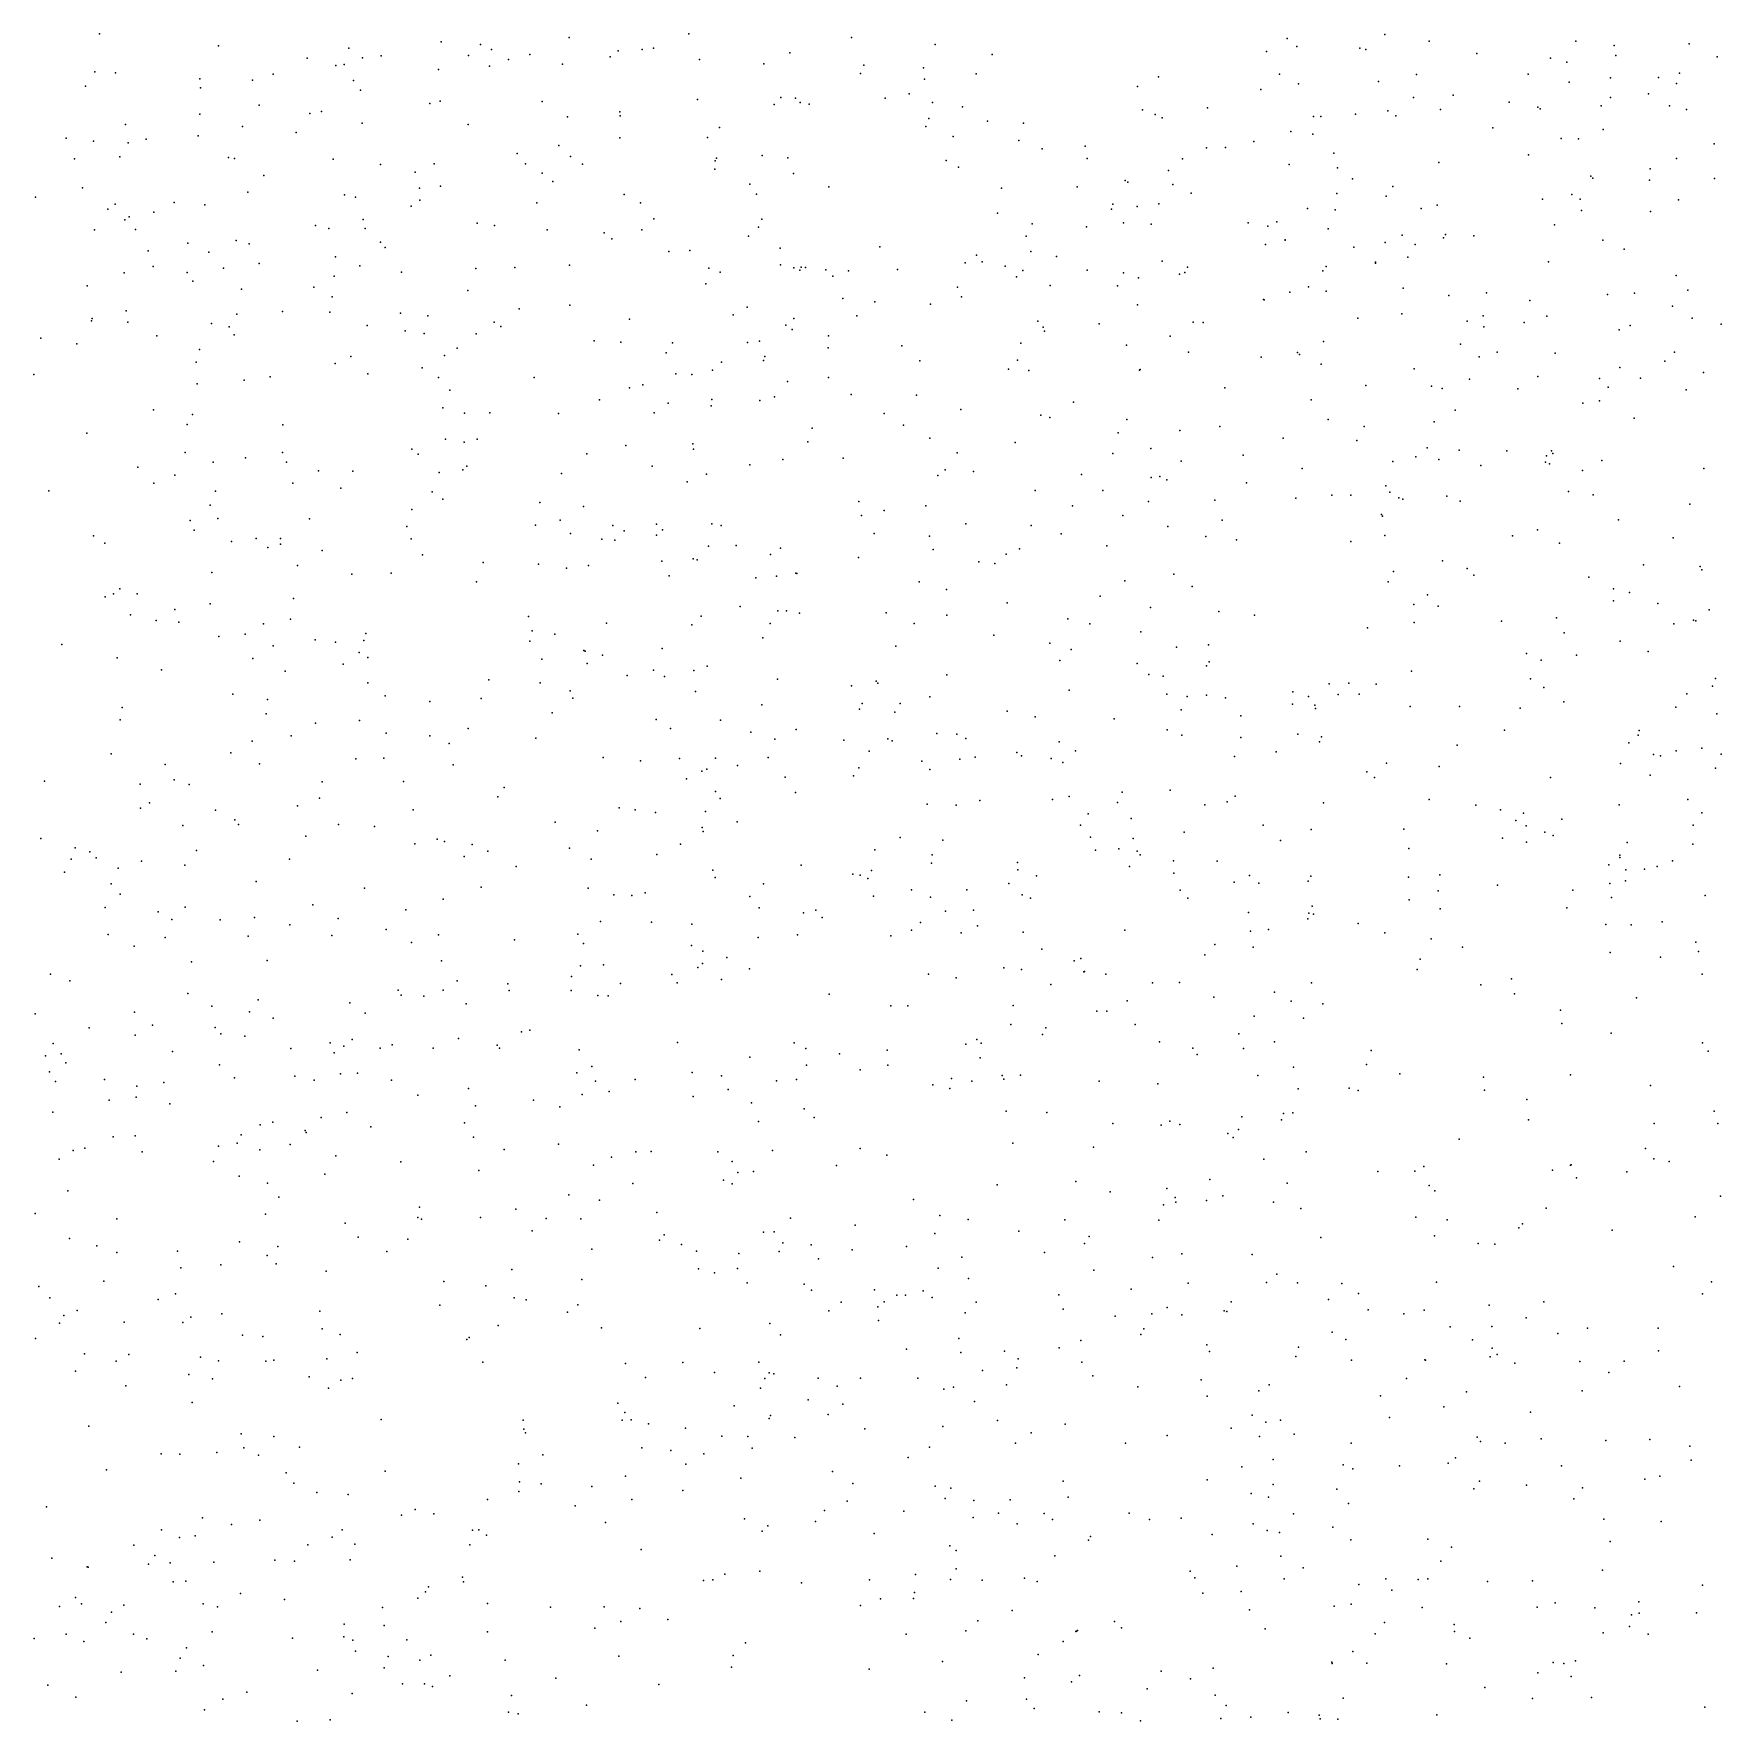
# Model space of a CAD drawing. Header units: metres. Extents: x 0 to 9.99, y 0.01 to 10.
import ezdxf

# ---------------------------------------------------------------- set-up
doc = ezdxf.new("R2010")
doc.units = ezdxf.units.M

msp = doc.modelspace()

# ---------------------------------------------------------------- linework, layer by layer
at = {"layer": '20', "color": 2}
for p in [(0.3918, 9.9977, 2.9371), (3.8827, 9.9979, 5.9645), (8.0028, 9.9933, 9.1954), (1.0976, 9.9259, 1.9506), (1.8687, 9.9119, 6.9107), (2.415, 9.9499, 0.6741), (2.6487, 9.9334, 7.1613), (2.7142, 9.9038, 1.2739), (3.1743, 9.9755, 7.6297), (3.4645, 9.8974, 6.6402), (3.6064, 9.9039, 8.4615), (3.6729, 9.9131, 5.3978), (4.8448, 9.9762, 3.0115), (5.3414, 9.9334, 0.5812), (7.3025, 9.8919, 1.1467), (7.4241, 9.9704, 9.0492), (7.4815, 9.9218, 3.4981), (7.8556, 9.912, 6.3192), (7.8907, 9.9051, 0.213), (8.2658, 9.9537, 2.3589), (9.1334, 9.9538, 6.227), (9.3603, 9.9293, 2.9978), (9.8045, 9.939, 1.5729), (1.6218, 9.8524, 8.8504), (1.793, 9.81, 8.6107), (1.841, 9.816, 1.8334), (1.9507, 9.8546, 7.7236), (2.0598, 9.8668, 7.8686), (2.5779, 9.8693, 9.3219), (2.7027, 9.8056, 4.1169), (2.8151, 9.8453, 1.1986), (2.9407, 9.8754, 1.1676), (3.1343, 9.8173, 2.5085), (3.4164, 9.861, 7.0412), (3.9453, 9.8445, 5.2649), (4.3264, 9.8199, 4.1118), (4.4802, 9.8857, 7.8538), (4.9181, 9.8118, 1.7999), (5.2714, 9.7966, 7.2876), (5.6782, 9.8749, 6.183), (8.5485, 9.8806, 1.614), (8.9849, 9.8525, 8.9456), (9.081, 9.8294, 6.465), (9.3713, 9.8685, 3.9657), (9.97, 9.8605, 4.7713), (0.3656, 9.7726, 7.3187), (0.4874, 9.7663, 9.5959), (0.9871, 9.7301, 8.1524), (1.2991, 9.7231, 1.9321), (1.4203, 9.7585, 6.5099), (1.8971, 9.7209, 6.5004), (2.3992, 9.7856, 7.5667), (4.8976, 9.7633, 6.3593), (5.2768, 9.7285, 8.8084), (5.5828, 9.7615, 1.5406), (6.6634, 9.7419, 5.4522), (7.3784, 9.7584, 5.2368), (7.4913, 9.7014, 1.1403), (7.9662, 9.7159, 0.0998), (8.19, 9.7571, 1.249), (8.8517, 9.7596, 3.8522), (9.0945, 9.7111, 2.7546), (9.3401, 9.737, 5.3521), (9.6243, 9.7393, 3.7942), (9.7297, 9.7037, 4.8372), (9.748, 9.7644, 4.1923), (0.3089, 9.6878, 8.3347), (0.9909, 9.677, 3.7741), (1.9377, 9.6647, 6.2402), (2.4091, 9.5988, 7.9967), (3.0131, 9.5961, 4.008), (3.9341, 9.6092, 3.0792), (4.4268, 9.6196, 9.0176), (4.5137, 9.6166, 9.8518), (5.044, 9.6175, 2.5238), (5.1859, 9.6429, 1.0272), (6.5385, 9.6855, 7.1967), (7.2691, 9.668, 9.7382), (8.173, 9.6199, 6.2186), (8.4072, 9.6347, 7.9774), (8.7393, 9.5938, 4.2694), (9.3399, 9.6211, 9.2271), (9.5642, 9.6426, 6.4035), (0.9859, 9.5213, 7.277), (1.3378, 9.5751, 1.7028), (1.639, 9.5253, 3.8679), (1.7071, 9.5381, 3.2119), (2.3478, 9.5853, 6.5292), (3.1642, 9.5058, 3.064), (3.4726, 9.5357, 2.0007), (3.4757, 9.5111, 2.3356), (4.3864, 9.5798, 7.6565), (4.5421, 9.5912, 6.7865), (4.5938, 9.5806, 7.0365), (5.3034, 9.4971, 7.3418), (5.3243, 9.5914, 3.4498), (5.5016, 9.5643, 6.7265), (6.5686, 9.5475, 3.2028), (6.6428, 9.5191, 5.7575), (6.6851, 9.5003, 7.8811), (6.9539, 9.559, 8.4262), (7.581, 9.5084, 2.9994), (7.6241, 9.5076, 4.46), (7.8287, 9.5221, 1.3065), (8.0209, 9.5424, 6.6909), (8.0676, 9.512, 0.6734), (8.3336, 9.5485, 0.5904), (8.909, 9.5634, 4.7382), (8.9227, 9.5537, 7.3983), (9.2831, 9.5711, 7.1668), (9.6892, 9.5714, 5.5539), (9.7899, 9.5496, 2.3334), (0.5462, 9.4602, 7.6955), (0.977, 9.3927, 8.0111), (1.2393, 9.4478, 3.1047), (1.5572, 9.4123, 3.5974), (1.9476, 9.4682, 8.7243), (2.5761, 9.4601, 7.8471), (4.0637, 9.4433, 7.7982), (5.2856, 9.4491, 8.6227), (5.6498, 9.48, 9.2498), (5.8644, 9.4692, 2.2685), (7.4469, 9.4182, 3.4176), (7.5774, 9.4034, 8.5754), (8.6415, 9.4403, 2.8296), (9.2961, 9.4317, 0.9331), (0.1958, 9.38, 5.9513), (0.3571, 9.3612, 4.6976), (0.5634, 9.3511, 0.2952), (0.6695, 9.3745, 6.0905), (3.1122, 9.3359, 1.1816), (3.4744, 9.382, 9.8895), (3.9926, 9.3832, 4.0809), (5.4472, 9.39, 8.4016), (5.8357, 9.3668, 8.5789), (5.9749, 9.3162, 1.7377), (6.228, 9.3323, 1.0452), (6.9481, 9.323, 1.588), (7.0605, 9.3247, 0.3169), (7.2272, 9.3598, 1.695), (9.0472, 9.3768, 4.9543), (9.1503, 9.3756, 7.179), (9.9539, 9.3471, 1.4981), (0.2443, 9.2581, 1.0679), (0.5131, 9.2686, 2.8976), (1.1563, 9.2653, 2.0524), (1.1921, 9.2584, 2.6368), (1.776, 9.2544, 8.3984), (2.0567, 9.2234, 2.5899), (2.3737, 9.2271, 7.4604), (2.8662, 9.2885, 2.4065), (2.9157, 9.2269, 8.2872), (3.181, 9.2711, 2.2555), (3.253, 9.2256, 9.4751), (4.0363, 9.196, 3.8103), (4.0384, 9.2455, 4.1435), (4.0458, 9.2617, 0.1276), (4.3165, 9.2767, 1.6487), (4.4678, 9.2629, 8.878), (5.4055, 9.2477, 5.4475), (5.4787, 9.2079, 9.0428), (6.2406, 9.2586, 1.9092), (6.8057, 9.2574, 7.1931), (7.4369, 9.2236, 7.4047), (7.7016, 9.2917, 9.2997), (7.7237, 9.2048, 6.3328), (8.3233, 9.2356, 8.9456), (8.8542, 9.2801, 8.0799), (9.5735, 9.1978, 0.3901), (9.7296, 9.2587, 9.8834), (1.3655, 9.1577, 8.0339), (2.2619, 9.1788, 7.7756), (2.4108, 9.0946, 6.2244), (3.0145, 9.173, 8.4064), (3.0775, 9.1222, 7.3195), (4.2433, 9.108, 6.4039), (4.5014, 9.1706, 6.6073), (6.4648, 9.1288, 6.842), (6.482, 9.1189, 7.4438), (6.7227, 9.1892, 7.5012), (6.7478, 9.1054, 8.4189), (7.8115, 9.1381, 4.1484), (8.0506, 9.0941, 0.274), (9.2233, 9.1548, 1.3619), (9.2338, 9.1419, 9.2511), (9.5694, 9.1318, 2.4962), (9.9548, 9.1414, 3.9969), (0.0142, 9.0307, 8.9003), (0.2922, 9.0853, 1.3125), (0.8348, 8.9994, 4.9948), (1.2704, 9.0605, 2.4487), (1.8443, 9.0441, 3.9514), (1.9078, 9.031, 5.9486), (2.2867, 9.0844, 7.4689), (2.2898, 9.0135, 9.7334), (2.9824, 8.9971, 8.8641), (3.4998, 9.0467, 0.5159), (3.5963, 8.9978, 8.8369), (4.2825, 9.0472, 1.1013), (4.711, 9.0919, 3.8428), (5.7326, 9.0844, 9.9304), (6.181, 9.0914, 2.0002), (6.8554, 9.0533, 0.6215), (7.7193, 9.0516, 0.289), (8.0101, 9.0366, 4.648), (8.9363, 9.0183, 5.5636), (9.1107, 9.0461, 2.7604), (9.1599, 9.0177, 9.5871), (9.7422, 9.015, 1.5933), (0.4417, 8.9597, 8.2159), (0.4845, 8.9894, 4.1974), (0.5424, 8.8964, 3.8325), (0.5693, 8.9139, 1.9802), (0.7145, 8.9424, 7.1591), (1.0167, 8.9855, 6.7706), (1.9548, 8.899, 5.5903), (2.2377, 8.9765, 1.8986), (3.6744, 8.9012, 1.5295), (4.3141, 8.9004, 4.6055), (5.7103, 8.9347, 3.8388), (6.3853, 8.9595, 8.3914), (6.3932, 8.988, 2.746), (6.5376, 8.9748, 4.6725), (6.6642, 8.9916, 7.3431), (7.5442, 8.964, 4.0443), (7.7095, 8.956, 6.9456), (8.2172, 8.9641, 3.4321), (8.3138, 8.9838, 7.0231), (9.1682, 8.9512, 7.9408), (9.5769, 8.945, 2.9024), (0.3638, 8.8374, 5.723), (0.6061, 8.8396, 5.9419), (1.6725, 8.8624, 7.7016), (1.7501, 8.8442, 0.9582), (1.966, 8.8439, 5.0413), (2.6297, 8.8764, 9.4939), (2.7322, 8.8633, 2.8027), (3.0435, 8.8362, 5.7515), (3.3813, 8.819, 6.6849), (3.6037, 8.8379, 5.1972), (4.2345, 8.7988, 9.0057), (4.2936, 8.8522, 0.0736), (5.8803, 8.7987, 2.5809), (5.9159, 8.8728, 3.0555), (6.2372, 8.8552, 9.7029), (6.4555, 8.8786, 6.5462), (6.6194, 8.8703, 6.595), (7.1943, 8.8788, 0.186), (7.3105, 8.8592, 5.1897), (7.3634, 8.8839, 6.4163), (7.6683, 8.8423, 9.9491), (8.1063, 8.8046, 4.1342), (8.3627, 8.8085, 3.7233), (8.5303, 8.8007, 5.7573), (9.0085, 8.8656, 8.3391), (0.6799, 8.7132, 4.0253), (0.9151, 8.7572, 5.1133), (1.0401, 8.7048, 2.6367), (1.2019, 8.7747, 5.4022), (1.2789, 8.7541, 9.3909), (2.0567, 8.7635, 0.0908), (2.0847, 8.7322, 1.1991), (3.4271, 8.7833, 2.1184), (3.7627, 8.709, 0.9909), (3.8888, 8.7145, 0.6831), (4.4231, 8.7281, 8.1843), (5.0128, 8.7354, 8.1768), (5.9061, 8.7091, 2.0422), (7.2971, 8.7503, 5.4483), (7.4125, 8.7776, 6.8029), (7.4126, 8.7763, 2.5335), (7.8193, 8.7351, 2.5816), (8.0056, 8.7618, 3.5991), (8.182, 8.7494, 6.4092), (8.3509, 8.7887, 6.6511), (9.2939, 8.7757, 6.4942), (9.4205, 8.7224, 1.336), (0.7104, 8.6199, 8.0367), (1.1262, 8.6101, 5.171), (1.3381, 8.6377, 5.672), (1.7898, 8.6773, 5.0374), (1.9343, 8.6234, 2.9732), (2.6215, 8.6083, 1.2961), (2.8511, 8.6133, 7.5088), (3.1748, 8.6272, 5.3508), (4.0008, 8.6098, 2.3), (4.424, 8.6306, 8.1361), (4.5032, 8.6111, 1.5561), (4.5389, 8.5972, 9.5409), (4.5469, 8.6166, 8.2911), (4.5731, 8.6135, 6.6186), (4.6939, 8.601, 0.5046), (4.8267, 8.5938, 7.8019), (5.1182, 8.6019, 9.0473), (5.5178, 8.6425, 6.0905), (5.5856, 8.6873, 2.7982), (5.6186, 8.648, 4.9554), (5.7549, 8.6219, 6.9965), (5.8599, 8.5959, 6.7112), (6.0596, 8.6788, 6.5962), (6.24, 8.5985, 9.5209), (6.6846, 8.6513, 9.7052), (6.8342, 8.616, 2.8915), (7.635, 8.5948, 8.0738), (7.6552, 8.6206, 1.4106), (7.9468, 8.6394, 2.6723), (7.9483, 8.6462, 9.8796), (8.1398, 8.6752, 3.5035), (8.9719, 8.6467, 1.3549), (0.3192, 8.5061, 5.5443), (0.5386, 8.583, 6.5923), (0.9111, 8.584, 2.7923), (0.9463, 8.5337, 5.6447), (1.662, 8.4968, 4.4756), (1.7812, 8.5635, 8.2562), (2.1811, 8.5869, 9.0446), (3.9828, 8.5181, 3.4862), (4.0678, 8.5855, 4.1642), (4.7349, 8.5625, 3.1248), (5.4722, 8.4972, 4.7558), (5.8225, 8.5577, 9.8342), (6.0217, 8.5068, 6.9266), (6.4206, 8.5061, 2.9813), (6.4553, 8.5831, 7.6547), (6.5445, 8.5535, 5.7997), (6.7865, 8.5737, 9.3025), (6.8197, 8.5835, 0.7409), (7.5515, 8.4989, 0.7762), (9.7274, 8.5666, 1.5223), (1.2332, 8.486, 7.9611), (1.7712, 8.4408, 6.3813), (2.5728, 8.4776, 4.3638), (4.7946, 8.4295, 8.6396), (4.9836, 8.4109, 0.7624), (5.3133, 8.3975, 6.7849), (5.4972, 8.44, 5.0989), (7.2839, 8.4239, 5.6773), (7.2886, 8.4218, 3.8468), (7.4407, 8.4671, 7.6528), (7.655, 8.4733, 6.7612), (8.1115, 8.492, 4.3291), (8.3826, 8.4483, 7.8985), (8.6044, 8.463, 3.8515), (8.8624, 8.4185, 7.2116), (9.3218, 8.4535, 9.5999), (9.4811, 8.4623, 5.3325), (9.7975, 8.4791, 0.2391), (0.3445, 8.2991, 1.8661), (0.3487, 8.3111, 4.8268), (0.5497, 8.3571, 8.4318), (1.2061, 8.3373, 6.8879), (1.4761, 8.354, 2.5362), (1.7567, 8.3503, 1.5711), (2.1756, 8.3427, 6.7046), (2.3365, 8.3271, 5.2355), (2.8785, 8.3701, 0.0386), (3.1783, 8.3918, 6.8452), (3.5314, 8.3089, 1.3459), (4.1452, 8.3335, 8.8058), (4.2284, 8.3784, 4.3276), (4.5039, 8.3119, 3.9466), (4.876, 8.3275, 4.6278), (5.949, 8.2956, 0.2263), (6.5381, 8.3925, 8.8633), (7.8423, 8.313, 7.4928), (8.1029, 8.3401, 1.2124), (8.4909, 8.2958, 0.194), (8.5857, 8.3286, 8.6241), (8.962, 8.3251, 4.5991), (9.7059, 8.3841, 7.6734), (9.823, 8.3136, 9.6485), (0.0458, 8.1951, 7.7362), (0.5598, 8.2898, 6.2584), (0.7324, 8.2102, 3.5518), (1.0563, 8.2822, 0.3406), (1.1612, 8.262, 6.8212), (1.19, 8.2144, 4.265), (1.9781, 8.2714, 9.5154), (2.2031, 8.2382, 4.7465), (2.3159, 8.2233, 4.9817), (2.6221, 8.2218, 0.6507), (2.7294, 8.2908, 0.0101), (2.7692, 8.2645, 5.6687), (4.4559, 8.2721, 4.8886), (4.4944, 8.2465, 8.0595), (4.7092, 8.21, 5.1424), (5.9794, 8.2597, 8.949), (5.9889, 8.237, 5.891), (6.3107, 8.281, 1.2546), (6.7323, 8.2075, 1.8158), (6.8678, 8.2906, 3.428), (6.9282, 8.2891, 3.1547), (8.5894, 8.2631, 5.7569), (8.8284, 8.288, 9.0553), (9.3914, 8.245, 2.7019), (9.4558, 8.27, 4.9251), (9.9949, 8.278, 2.1417), (0.2586, 8.1624, 3.242), (0.9852, 8.1283, 7.0155), (2.4357, 8.0938, 3.4611), (2.5104, 8.1359, 4.4053), (3.3209, 8.1789, 6.9662), (3.4801, 8.1712, 7.8926), (3.7472, 8.1092, 1.6571), (3.7861, 8.1686, 3.6448), (4.2289, 8.1691, 7.4444), (4.3, 8.1769, 7.0088), (4.7062, 8.1378, 5.8001), (5.1442, 8.1492, 3.9608), (5.8472, 8.1653, 9.1352), (6.4731, 8.1544, 0.7076), (6.841, 8.1135, 1.628), (7.4851, 8.1102, 3.6524), (7.4982, 8.0991, 2.5007), (7.639, 8.1763, 7.8755), (8.4518, 8.1599, 8.2979), (8.6675, 8.1132, 2.8196), (9.0106, 8.1061, 4.7973), (9.7179, 8.1132, 8.0663), (0.9645, 8.054, 2.6246), (1.7877, 8.0452, 3.0812), (1.8809, 8.0861, 1.3345), (2.3038, 8.0191, 0.2183), (4.0218, 8.0062, 2.4023), (4.0746, 8.0532, 2.0501), (4.3237, 8.0629, 2.9574), (4.333, 8.0865, 6.2125), (5.2505, 8.061, 9.5383), (5.7739, 8.0117, 2.1424), (5.8279, 8.0647, 7.114), (5.8951, 8.0047, 1.4742), (6.551, 8.0052, 4.9862), (6.5548, 8.0108, 1.8827), (7.2708, 8.0828, 5.0472), (7.6259, 8.0407, 9.4506), (8.1776, 8.0144, 2.4554), (8.5618, 8.0857, 9.7457), (9.3938, 8.0224, 1.9865), (9.6605, 8.0584, 4.5688), (0.0034, 7.9799, 4.6033), (0.9713, 7.9258, 2.1255), (1.2487, 7.9459, 1.0642), (1.4026, 7.9675, 6.6719), (1.9812, 7.9837, 6.3295), (2.3993, 7.9625, 1.6678), (2.9668, 7.9626, 1.5137), (3.5316, 7.9005, 3.8149), (3.6102, 7.9188, 2.6622), (3.8045, 7.9849, 1.3203), (3.9, 7.9814, 9.4373), (4.4653, 7.9388, 7.1604), (4.7092, 7.9618, 0.0023), (7.0557, 7.9024, 1.2488), (7.8903, 7.9154, 6.5743), (8.2798, 7.9104, 0.4204), (8.3419, 7.8981, 6.901), (8.5036, 7.9536, 9.5178), (8.7901, 7.8962, 6.2392), (8.9093, 7.9682, 0.1423), (9.2736, 7.9564, 0.0131), (9.3261, 7.9064, 4.8904), (9.5163, 7.9595, 3.2095), (9.8891, 7.9919, 8.2542), (2.4669, 7.8882, 6.3752), (3.3531, 7.831, 6.514), (3.7601, 7.8108, 6.1731), (4.0139, 7.7949, 4.3468), (4.0181, 7.8327, 1.4906), (4.3021, 7.8255, 5.0529), (4.3887, 7.8485, 5.7493), (4.843, 7.862, 2.5372), (5.2303, 7.8578, 4.0871), (6.1604, 7.8172, 2.8299), (7.5675, 7.8297, 8.1671), (9.1749, 7.8109, 9.8127), (9.2749, 7.8252, 4.3318), (9.7868, 7.8889, 9.9843), (0.7123, 7.7715, 4.3398), (0.9428, 7.7431, 6.3075), (2.4249, 7.7836, 2.8073), (2.5537, 7.7506, 0.4845), (2.7029, 7.7533, 0.3313), (3.111, 7.7503, 9.0376), (3.6765, 7.753, 1.3086), (5.0389, 7.7499, 2.5962), (5.4931, 7.7723, 2.8824), (5.9665, 7.7399, 5.5086), (6.0198, 7.7266, 1.4132), (6.4762, 7.7149, 2.6209), (7.6668, 7.7148, 9.0085), (8.2953, 7.6993, 5.7674), (8.4193, 7.7699, 4.0602), (9.4793, 7.7221, 5.1158), (0.3183, 7.6326, 6.4234), (0.911, 7.6834, 5.9479), (1.4785, 7.6824, 5.5191), (2.4417, 7.5983, 7.6877), (2.6296, 7.5978, 3.5965), (4.6123, 7.663, 0.3233), (5.1537, 7.6806, 0.6508), (5.3086, 7.6044, 1.2302), (6.4232, 7.635, 1.3317), (6.7902, 7.6479, 5.6975), (7.027, 7.6724, 7.3128), (7.4003, 7.6034, 6.5955), (7.8811, 7.6721, 5.471), (0.8995, 7.5193, 4.1084), (1.4766, 7.5178, 1.2388), (2.2428, 7.5379, 5.0187), (2.2803, 7.5084, 9.0541), (2.551, 7.5788, 0.936), (3.2775, 7.5099, 4.1422), (3.5095, 7.5591, 4.9973), (3.9067, 7.5708, 3.6427), (3.9094, 7.5374, 0.2926), (4.5873, 7.5819, 3.2941), (5.4701, 7.5169, 8.824), (5.8145, 7.5784, 0.8456), (6.3932, 7.513, 5.7986), (6.6176, 7.5415, 7.099), (7.165, 7.5025, 6.663), (7.8374, 7.5897, 1.567), (8.2531, 7.5454, 2.8385), (8.4439, 7.532, 6.0287), (8.7255, 7.5287, 1.0687), (8.9611, 7.4985, 6.7159), (8.99, 7.5286, 8.1718), (8.9971, 7.5122, 6.6096), (0.6205, 7.4322, 9.4595), (1.0665, 7.4611, 7.9329), (1.2565, 7.4875, 4.3119), (1.5, 7.4618, 0.2468), (1.6899, 7.4091, 4.5627), (1.8921, 7.4084, 4.0989), (2.4048, 7.4001, 6.4008), (2.5448, 7.415, 7.5321), (2.5678, 7.4367, 0.6141), (3.1272, 7.3948, 6.027), (3.6644, 7.4371, 8.7928), (4.2423, 7.4456, 7.3292), (4.4396, 7.4766, 2.9629), (4.7952, 7.4849, 2.8068), (5.3991, 7.4163, 3.8475), (5.5667, 7.4053, 2.2868), (6.7973, 7.4668, 2.4128), (7.5127, 7.4247, 9.7777), (8.0511, 7.4655, 3.6294), (8.1864, 7.4925, 4.2204), (8.3222, 7.4767, 2.3606), (8.5717, 7.4407, 0.793), (8.9542, 7.4618, 5.413), (8.9787, 7.4509, 4.488), (9.1742, 7.413, 3.8878), (9.2885, 7.472, 8.8639), (9.8914, 7.4237, 5.477), (0.7145, 7.3374, 8.9517), (0.8387, 7.3838, 1.3371), (1.5366, 7.3377, 1.6922), (1.8214, 7.3072, 3.3824), (3.8725, 7.3456, 0.7644), (3.9859, 7.3902, 4.2683), (5.3566, 7.3826, 2.4769), (6.2067, 7.3882, 0.703), (6.6201, 7.3707, 3.9112), (6.6712, 7.3763, 3.7119), (6.7117, 7.3573, 1.4294), (7.1836, 7.3387, 5.5024), (8.0082, 7.321, 0.0886), (0.0933, 7.2918, 4.3159), (1.0485, 7.2072, 5.8432), (1.0789, 7.2904, 0.3169), (2.3623, 7.2861, 2.5898), (2.426, 7.2425, 8.8899), (2.9994, 7.2221, 6.5795), (3.2581, 7.198, 8.9953), (4.889, 7.229, 8.4983), (5.2853, 7.2034, 4.1041), (5.9336, 7.2937, 6.5258), (6.1533, 7.2026, 3.4905), (6.3333, 7.2932, 7.015), (6.6044, 7.2284, 6.6228), (6.9963, 7.236, 5.3169), (7.4766, 7.2482, 1.3541), (7.6896, 7.2664, 9.2523), (7.8023, 7.2663, 5.9908), (8.0336, 7.2844, 0.0764), (8.0851, 7.2499, 4.9111), (8.1095, 7.2417, 3.6172), (8.3706, 7.2593, 1.6663), (8.4486, 7.2309, 5.3443), (9.091, 7.2868, 4.7744), (9.2368, 7.2674, 8.167), (9.809, 7.2133, 0.4515), (0.9299, 7.1156, 5.2523), (1.0933, 7.1271, 4.5323), (1.6357, 7.1265, 5.9783), (2.2417, 7.1818, 6.5344), (3.1194, 7.1176, 7.8498), (3.69, 7.0948, 3.7558), (4.0179, 7.0964, 0.2916), (4.9036, 7.1447, 5.7857), (5.0384, 7.1747, 3.0347), (5.5218, 7.0964, 1.2817), (6.4513, 7.1464, 5.46), (7.0405, 7.1174, 4.9787), (7.9835, 7.1511, 0.8495), (7.9896, 7.1424, 8.8562), (9.3856, 7.1203, 2.362), (0.3576, 7.0253, 9.232), (0.9537, 7.059, 5.6264), (1.3197, 7.0085, 6.5107), (1.4651, 7.0089, 6.3384), (2.2118, 7.0811, 2.3901), (2.2381, 7.0082, 9.3078), (2.9735, 7.0891, 1.2901), (3.1807, 7.0397, 5.5498), (3.367, 7.0058, 4.9058), (3.4329, 7.087, 5.575), (3.4446, 7.0004, 3.7749), (3.5001, 7.0544, 6.5475), (3.6909, 7.03, 0.3422), (3.7253, 7.0608, 5.7758), (4.0732, 7.0867, 2.9145), (4.979, 7.0395, 6.5845), (5.308, 7.0224, 2.8683), (5.909, 7.0859, 6.6334), (6.0864, 7.038, 0.6071), (6.7181, 7.0801, 5.2052), (6.944, 7.0214, 3.8479), (7.1241, 7.0023, 0.8169), (8.0037, 7.0276, 5.4669), (8.7594, 7.0252, 1.3347), (8.9075, 7.0611, 1.1376), (9.7108, 7.0133, 3.171), (0.4243, 6.982, 3.1182), (1.1742, 6.9913, 3.6395), (1.3887, 6.9569, 7.9098), (1.4651, 6.9765, 5.3278), (1.7112, 6.9384, 0.9271), (2.3049, 6.9119, 1.4946), (3.9978, 6.9631, 0.8885), (4.1616, 6.9671, 0.3351), (4.3655, 6.9144, 2.3404), (4.4253, 6.9531, 2.5033), (4.8861, 6.8964, 8.3516), (5.3283, 6.9435, 3.7576), (5.7605, 6.9171, 3.3303), (5.8407, 6.9487, 2.1623), (6.3566, 6.9657, 3.2417), (7.8018, 6.9925, 1.6547), (9.0372, 6.9825, 2.376), (1.0571, 6.809, 6.8479), (1.565, 6.8486, 4.5298), (1.8866, 6.7988, 8.284), (2.1203, 6.8035, 3.9827), (2.6647, 6.8672, 3.957), (2.9923, 6.8569, 4.987), (3.1581, 6.8331, 3.5897), (3.2881, 6.8491, 4.7037), (3.7231, 6.8758, 3.8036), (3.9085, 6.8893, 0.737), (3.9305, 6.884, 2.8954), (4.5164, 6.8039, 2.0158), (4.5221, 6.8024, 4.7395), (5.5984, 6.8713, 9.6943), (5.6936, 6.8618, 6.024), (6.7533, 6.799, 7.9219), (8.0549, 6.8148, 5.583), (8.3437, 6.8765, 8.0266), (8.4913, 6.8319, 2.1906), (9.5346, 6.8529, 4.5223), (9.8697, 6.843, 1.8941), (9.8793, 6.8246, 7.0945), (0.5133, 6.7116, 3.0006), (2.6248, 6.7538, 4.8674), (3.7661, 6.7878, 6.3022), (4.2791, 6.7772, 4.4434), (4.4004, 6.7857, 5.4706), (5.2464, 6.7519, 8.3496), (5.4074, 6.708, 8.9631), (6.4631, 6.7586, 9.7139), (6.8622, 6.7245, 2.9656), (8.0226, 6.7533, 9.5318), (8.53, 6.7922, 9.4361), (9.211, 6.7811, 9.1511), (9.3566, 6.7115, 8.7975), (0.4265, 6.6633, 7.7311), (0.4755, 6.6809, 9.1474), (0.6159, 6.6825, 3.4823), (1.0481, 6.6235, 8.6056), (1.5416, 6.6532, 3.241), (4.1863, 6.6072, 7.5731), (5.7676, 6.6293, 1.8827), (6.3177, 6.6684, 9.724), (6.616, 6.6015, 6.3815), (8.1755, 6.6178, 8.0318), (8.2558, 6.6768, 1.4789), (8.3187, 6.6084, 0.2187), (9.3573, 6.6397, 3.8706), (9.4521, 6.689, 5.4543), (9.619, 6.6252, 3.7301), (0.5765, 6.5569, 1.3785), (0.7289, 6.5242, 0.7339), (0.8382, 6.5886, 6.6583), (0.8623, 6.5137, 5.5476), (1.3629, 6.5046, 7.9892), (1.5238, 6.5316, 0.6354), (2.9337, 6.5469, 5.279), (3.3949, 6.5081, 6.8866), (3.9003, 6.4975, 0.2775), (3.9552, 6.5488, 0.0279), (4.3633, 6.5062, 4.6239), (4.4094, 6.5812, 8.1282), (4.4603, 6.5803, 9.0963), (4.538, 6.5669, 8.8677), (5.0513, 6.5685, 0.2897), (5.2165, 6.5053, 8.3477), (5.4088, 6.5558, 5.1568), (6.1257, 6.5346, 2.4967), (6.2562, 6.5051, 0.1016), (7.0207, 6.5773, 0.9005), (7.2317, 6.5561, 3.2529), (8.1763, 6.5127, 7.6407), (8.6929, 6.52, 5.8982), (9.0199, 6.5392, 9.1932), (9.715, 6.5047, 8.5737), (9.8305, 6.5252, 5.852), (9.8435, 6.522, 7.014), (9.9236, 6.5877, 9.4912), (1.0986, 6.4289, 9.5092), (1.2554, 6.4421, 3.2265), (1.6689, 6.4093, 2.5162), (1.7898, 6.3957, 0.185), (1.958, 6.4056, 4.9827), (1.9705, 6.4479, 7.9401), (2.9415, 6.4019, 7.0184), (2.9553, 6.4635, 5.5425), (3.0891, 6.4437, 4.7566), (4.3198, 6.4208, 5.2797), (5.6882, 6.437, 6.8944), (6.5591, 6.4566, 3.0582), (7.8996, 6.4803, 7.0482), (9.0644, 6.4507, 0.5629), (9.3966, 6.4007, 2.5679), (0.1698, 6.3824, 3.2809), (0.4965, 6.3021, 8.2889), (1.3015, 6.2991, 5.4528), (1.4219, 6.3731, 7.9142), (1.9304, 6.3346, 6.7952), (1.9822, 6.3057, 6.0806), (3.2604, 6.3458, 7.4601), (3.2684, 6.3428, 0.5627), (3.3712, 6.3193, 0.4566), (3.7241, 6.3588, 8.0701), (5.1077, 6.3715, 6.4978), (6.0198, 6.3903, 5.7209), (6.1463, 6.3519, 9.1414), (6.7687, 6.3658, 2.088), (6.9595, 6.379, 4.4677), (8.8424, 6.3287, 1.7402), (9.138, 6.3195, 5.2235), (9.562, 6.3398, 9.0379), (0.7597, 6.2317, 3.7618), (1.4929, 6.2232, 9.5965), (1.8351, 6.2659, 6.1881), (3.0125, 6.2945, 4.1938), (3.2794, 6.2696, 7.4901), (3.5166, 6.1982, 3.3129), (3.6719, 6.2292, 6.3403), (3.9118, 6.2288, 6.7957), (3.9902, 6.2545, 2.4568), (5.4088, 6.2028, 0.7069), (6.0787, 6.2869, 9.5537), (6.5369, 6.2701, 3.4614), (6.6062, 6.2043, 1.2324), (6.9474, 6.2564, 2.1804), (6.9627, 6.279, 0.6071), (8.1614, 6.2239, 2.6947), (8.9292, 6.2897, 1.3287), (1.9817, 6.1553, 4.0381), (2.6988, 6.1727, 4.3744), (3.0018, 6.1539, 1.494), (3.1802, 6.1069, 6.2946), (3.7385, 6.1916, 7.6464), (3.9223, 6.1031, 8.7806), (4.4063, 6.176, 5.4565), (4.8455, 6.1368, 2.8758), (4.9912, 6.1642, 6.4111), (5.0021, 6.1533, 8.2477), (6.1346, 6.1124, 9.8402), (6.6904, 6.1939, 8.061), (7.4585, 6.1009, 0.7624), (7.6733, 6.149, 5.8326), (7.7905, 6.1529, 8.4124), (7.952, 6.1474, 7.3222), (8.8651, 6.1785, 9.4744), (8.9445, 6.1273, 7.87), (9.9424, 6.1355, 6.033), (9.9613, 6.1809, 2.3128), (0.5268, 6.0084, 8.7319), (1.1816, 6.0876, 3.9852), (1.3865, 6.0569, 2.6001), (2.0846, 6.0773, 9.2943), (2.3478, 6.0448, 3.7048), (2.6528, 6.0622, 0.8283), (3.196, 6.0644, 1.8128), (4.3151, 6.0254, 4.8718), (4.8925, 5.9988, 9.4312), (4.9086, 6.0316, 9.6014), (5.1325, 6.033, 4.3902), (5.3096, 6.0726, 8.4348), (6.7126, 6.0882, 7.2902), (6.8336, 6.0734, 2.1606), (6.948, 6.0816, 9.2888), (7.0595, 6.0654, 3.7542), (7.4555, 6.0295, 2.3479), (7.5508, 6.0742, 3.9846), (7.5877, 6.0219, 2.8131), (7.5933, 6.0034, 2.6999), (7.7272, 6.0856, 6.2524), (7.8507, 6.0881, 7.4782), (8.154, 6.014, 7.8341), (8.4449, 6.0154, 3.6612), (8.8034, 6.0046, 8.5473), (9.0636, 6.0431, 9.2108), (9.7265, 6.0102, 3.2514), (9.7913, 6.0896, 7.5607), (0.5145, 5.9356, 7.2362), (1.3787, 5.9705, 9.726), (1.6717, 5.9158, 8.4774), (1.9325, 5.9324, 7.8985), (3.0737, 5.9765, 4.9956), (3.6892, 5.9383, 4.7846), (4.0695, 5.9342, 7.2643), (5.1015, 5.9819, 1.6295), (5.7672, 5.9863, 0.6748), (5.9318, 5.9534, 9.322), (6.4012, 5.9419, 2.8289), (6.797, 5.9944, 5.9418), (7.1505, 5.9602, 9.078), (9.9685, 5.9708, 1.3695), (1.296, 5.8089, 8.5981), (1.5272, 5.842, 6.939), (2.0893, 5.8575, 5.0042), (2.3483, 5.841, 2.9477), (2.4623, 5.7959, 8.7096), (2.5751, 5.8836, 0.8908), (2.9756, 5.8278, 0.1268), (3.774, 5.8837, 4.7748), (4.2486, 5.8618, 2.2902), (4.3904, 5.8218, 0.9318), (4.5174, 5.8782, 5.2207), (4.7992, 5.8149, 9.1593), (5.06, 5.8229, 8.3209), (5.0851, 5.8109, 0.9836), (5.3507, 5.8543, 5.9285), (5.4681, 5.8504, 6.2457), (5.5229, 5.8243, 1.577), (6.0743, 5.8062, 2.307), (6.7143, 5.8757, 5.324), (6.8004, 5.8446, 0.9489), (7.1504, 5.8313, 0.7855), (7.4871, 5.8518, 1.4796), (7.6155, 5.8056, 7.7696), (7.6289, 5.835, 2.7323), (8.7111, 5.874, 1.3201), (9.4479, 5.7988, 6.6524), (9.5022, 5.8452, 0.1285), (9.5092, 5.8736, 6.208), (0.4617, 5.7346, 3.7641), (1.1704, 5.7413, 7.1431), (1.9099, 5.7055, 4.7678), (2.076, 5.7089, 5.2048), (3.3758, 5.7136, 0.2813), (3.8265, 5.706, 5.3933), (4.0397, 5.7084, 3.9962), (4.3518, 5.7119, 1.1479), (4.9507, 5.7508, 5.1139), (5.4857, 5.7026, 8.5022), (5.5779, 5.7141, 0.8868), (5.8243, 5.7425, 4.5807), (5.8527, 5.7224, 6.3333), (6.0284, 5.7068, 9.2396), (6.1709, 5.7518, 2.1947), (7.1122, 5.7183, 5.3414), (7.3597, 5.7462, 7.6697), (8.4321, 5.7857, 0.2909), (9.5929, 5.7297, 3.5626), (9.6361, 5.7225, 7.2924), (9.7273, 5.7513, 8.6941), (9.8797, 5.7678, 7.9017), (9.9948, 5.7331, 5.4209), (0.7818, 5.6714, 0.5221), (1.3393, 5.6743, 6.3162), (2.4863, 5.6686, 1.0121), (3.5961, 5.6927, 8.1836), (3.9582, 5.6324, 4.7736), (3.9888, 5.6427, 6.4622), (4.1705, 5.6662, 4.5053), (4.4518, 5.5968, 4.9619), (4.8565, 5.6033, 4.6642), (4.889, 5.6507, 6.4859), (5.261, 5.6911, 8.9908), (5.3087, 5.6426, 8.0979), (6.0963, 5.6835, 4.0858), (7.8964, 5.6288, 3.7383), (8.0135, 5.6784, 5.9914), (8.3242, 5.6591, 6.1679), (9.3983, 5.6768, 1.2712), (9.5738, 5.6086, 8.1737), (9.9616, 5.65, 3.3945), (0.0672, 5.5729, 3.3349), (0.634, 5.5544, 6.5035), (0.8347, 5.5812, 0.4818), (0.9235, 5.5531, 5.0911), (1.7105, 5.5683, 3.6707), (2.1928, 5.5707, 2.3158), (2.7878, 5.5348, 5.9338), (3.8677, 5.5857, 2.0382), (4.0391, 5.5114, 0.6036), (4.5134, 5.505, 7.4642), (6.4476, 5.5081, 9.4673), (6.7329, 5.5196, 6.8004), (7.9428, 5.5948, 8.3979), (8.9844, 5.5936, 1.93), (0.6359, 5.4135, 7.3861), (0.6881, 5.4452, 6.2646), (1.0802, 5.4, 7.7563), (1.565, 5.4261, 6.1388), (1.6961, 5.4729, 1.6932), (2.2507, 5.4026, 5.9706), (2.7507, 5.4801, 1.8272), (3.469, 5.4152, 1.8727), (3.565, 5.4022, 6.1715), (4.0673, 5.4698, 4.5902), (5.2936, 5.4369, 0.9313), (5.4659, 5.4304, 0.3406), (5.6056, 5.4589, 0.2686), (6.0353, 5.4648, 6.8594), (6.1347, 5.4825, 5.7102), (6.4194, 5.4468, 7.3357), (6.9379, 5.4327, 0.5136), (7.0692, 5.45, 8.9451), (7.1166, 5.4847, 3.8228), (7.6396, 5.4442, 2.4486), (8.2657, 5.4631, 9.6695), (8.541, 5.4299, 9.758), (8.6869, 5.402, 3.9409), (9.39, 5.4328, 2.9198), (9.7977, 5.4645, 6.2981), (0.8853, 5.3105, 7.674), (1.194, 5.3429, 0.4589), (1.2166, 5.3169, 5.0127), (1.8074, 5.3169, 9.835), (2.0208, 5.3049, 7.9617), (3.0914, 5.33, 7.9696), (3.6848, 5.3875, 4.5302), (3.9601, 5.2975, 2.1589), (3.9813, 5.3931, 8.8988), (4.168, 5.3316, 6.5246), (6.2006, 5.3124, 5.9982), (6.2457, 5.3784, 2.5254), (6.5012, 5.3512, 7.7526), (7.2826, 5.3113, 7.6674), (8.778, 5.3396, 3.931), (8.8249, 5.3825, 3.77), (8.8408, 5.3078, 4.3404), (9.0513, 5.3483, 1.9088), (9.8284, 5.3125, 5.9701), (9.8798, 5.3853, 5.3416), (0.0463, 5.2331, 8.3205), (1.6148, 5.2474, 4.7885), (2.2592, 5.2019, 6.0125), (2.3929, 5.2293, 3.5929), (2.4352, 5.2159, 1.0113), (2.5987, 5.1972, 3.4168), (3.3416, 5.2788, 4.0583), (3.8331, 5.1992, 2.7393), (3.9679, 5.2743, 6.5178), (5.1338, 5.2395, 2.782), (5.386, 5.2231, 8.5584), (6.2596, 5.2411, 9.433), (6.5135, 5.233, 5.0686), (6.8156, 5.2702, 1.8219), (7.3843, 5.2223, 3.2644), (7.5663, 5.2861, 9.3176), (8.1158, 5.2892, 6.7623), (8.6994, 5.2359, 8.657), (8.8415, 5.2112, 5.5518), (8.9494, 5.2698, 6.223), (8.9998, 5.2507, 3.4667), (9.4373, 5.2085, 1.5546), (9.8266, 5.1993, 0.1637), (0.2251, 5.1111, 3.6844), (0.2486, 5.1786, 5.3781), (0.336, 5.1538, 9.8249), (0.3723, 5.1187, 9.0661), (0.6419, 5.0995, 4.7556), (0.9673, 5.1627, 0.0235), (1.5185, 5.1101, 4.9557), (2.5526, 5.1267, 1.4246), (2.6912, 5.1577, 5.004), (3.1752, 5.1754, 2.3961), (3.3042, 5.1106, 6.0618), (3.6925, 5.1381, 4.808), (4.9835, 5.1666, 0.4008), (5.3235, 5.1368, 9.4741), (6.2892, 5.1643, 2.2222), (6.4274, 5.1725, 9.1621), (6.537, 5.1577, 8.3005), (6.555, 5.1356, 2.3649), (6.7511, 5.101, 4.4603), (7.011, 5.0984, 4.6881), (8.1454, 5.1734, 7.7217), (9.394, 5.1336, 8.6313), (9.3941, 5.1209, 9.306), (9.706, 5.1004, 6.9429), (0.1861, 5.0341, 6.2741), (0.5034, 5.0578, 9.1895), (0.8989, 5.0744, 7.5224), (2.8595, 5.0675, 3.5739), (4.0243, 5.0455, 1.1187), (4.0386, 5.0027, 1.7279), (4.5474, 5.076, 0.5493), (4.8538, 5.022, 2.2765), (4.8969, 5.017, 7.1043), (4.9417, 4.9965, 9.707), (4.9629, 5.0432, 2.9813), (5.3189, 5.0879, 7.9956), (5.8275, 5.0902, 5.5705), (5.8299, 5.0473, 8.983), (5.9404, 5.0115, 2.6839), (6.4912, 5.0679, 4.425), (6.7539, 5.0275, 0.8587), (7.2017, 5.0141, 5.3335), (7.5651, 5.0094, 9.0198), (8.1428, 5.005, 9.122), (8.3292, 5.019, 7.1631), (9.3285, 5.078, 9.0237), (9.4301, 5.0481, 7.2876), (9.541, 5.0509, 5.7772), (9.6156, 5.0683, 5.9107), (0.4619, 4.9652, 7.1788), (0.5144, 4.9044, 6.8476), (1.3208, 4.9784, 6.5125), (1.9625, 4.9388, 9.3878), (2.6532, 4.9446, 7.6627), (3.2869, 4.9389, 6.0207), (3.4388, 4.8992, 0.1241), (3.5453, 4.8962, 2.7268), (3.6241, 4.9115, 8.9998), (4.3248, 4.9654, 9.6948), (5.2013, 4.9293, 1.7276), (5.5273, 4.9286, 7.7021), (5.7774, 4.9672, 2.0495), (5.8561, 4.8998, 9.3526), (6.7914, 4.9264, 1.2414), (7.1113, 4.9741, 3.931), (7.2578, 4.968, 0.7692), (7.5493, 4.981, 6.7234), (8.3184, 4.9231, 9.1928), (8.6693, 4.9564, 2.0681), (9.1165, 4.9267, 0.0147), (9.335, 4.9672, 7.3215), (9.4274, 4.9823, 6.3018), (9.8995, 4.8966, 4.809), (0.4266, 4.8251, 5.1568), (0.7409, 4.7991, 4.1362), (0.9, 4.8267, 0.5774), (1.6565, 4.8404, 1.2023), (2.2068, 4.8101, 4.7448), (2.4279, 4.8743, 8.5611), (4.2435, 4.8899, 4.4278), (4.2992, 4.8223, 4.6261), (4.6349, 4.8093, 3.3128), (4.9758, 4.8913, 4.579), (5.3121, 4.8849, 3.1632), (5.4011, 4.8037, 2.1823), (5.5669, 4.809, 9.4792), (5.9048, 4.8791, 1.8732), (6.8372, 4.88, 4.4789), (7.572, 4.8329, 9.6526), (8.1468, 4.8693, 9.0704), (8.3315, 4.8166, 7.9241), (9.0805, 4.8231, 2.9963), (9.3448, 4.8838, 1.8245), (0.8207, 4.7535, 5.6253), (1.1081, 4.7524, 5.3732), (1.3111, 4.7651, 3.9875), (1.5195, 4.7223, 0.762), (1.8062, 4.7588, 6.386), (3.3585, 4.7422, 8.0132), (3.6616, 4.7371, 9.6661), (3.8993, 4.726, 0.7475), (4.5606, 4.794, 7.8359), (4.6707, 4.7657, 0.9038), (5.254, 4.7362, 2.9997), (5.5903, 4.7157, 0.3726), (7.1957, 4.7942, 7.2587), (7.5469, 4.7579, 7.4321), (7.5522, 4.7911, 1.9911), (7.5811, 4.785, 3.5447), (7.8442, 4.7303, 4.2429), (9.312, 4.7232, 9.094), (9.4623, 4.7212, 9.0096), (9.6442, 4.7389, 2.6733), (0.4445, 4.6651, 4.5061), (0.5978, 4.5964, 7.657), (0.7807, 4.647, 4.5848), (1.2727, 4.654, 6.5309), (1.7686, 4.6582, 6.5075), (2.0895, 4.6939, 6.2517), (2.2404, 4.6174, 0.7874), (2.3995, 4.662, 1.1521), (2.8495, 4.6329, 0.6728), (3.2247, 4.6676, 5.2933), (3.2583, 4.6112, 2.0891), (3.8974, 4.5988, 4.9723), (4.2924, 4.6463, 9.1958), (4.5259, 4.6622, 2.8451), (5.0786, 4.6566, 3.3597), (5.2005, 4.691, 0.7095), (5.4954, 4.6752, 6.8019), (5.8609, 4.6791, 0.6204), (6.463, 4.6911, 5.5293), (6.9962, 4.6065, 2.6369), (7.2086, 4.684, 1.7404), (7.3141, 4.6936, 9.9289), (8.0033, 4.6741, 3.8129), (8.2773, 4.6391, 0.0923), (9.844, 4.6202, 7.6285), (0.9382, 4.5039, 3.8983), (1.386, 4.5112, 9.5391), (2.4169, 4.5088, 7.713), (3.9652, 4.5653, 8.224), (4.1063, 4.5282, 7.7995), (5.9721, 4.5775, 2.3077), (6.1644, 4.5096, 8.5071), (6.2028, 4.5217, 4.591), (6.9375, 4.5442, 8.9586), (7.2235, 4.5897, 7.3357), (8.2119, 4.5187, 3.0002), (8.4637, 4.5889, 1.0984), (9.3376, 4.5584, 7.0538), (9.6353, 4.53, 5.2476), (9.861, 4.5635, 9.5055), (0.1034, 4.4302, 7.9202), (3.1878, 4.4159, 1.4961), (3.2415, 4.4787, 8.0474), (3.3772, 4.4843, 1.127), (3.7819, 4.4274, 5.4258), (3.9346, 4.4701, 7.8273), (3.9629, 4.494, 4.4747), (4.0746, 4.3992, 2.9542), (4.2417, 4.4622, 3.508), (5.3005, 4.4293, 4.859), (5.4655, 4.4088, 8.593), (5.7466, 4.468, 1.9489), (5.8526, 4.4566, 7.3738), (6.2206, 4.4433, 8.4234), (6.2248, 4.4454, 2.0258), (6.352, 4.4307, 8.8168), (8.1942, 4.4579, 2.789), (8.7537, 4.4019, 9.5181), (9.8828, 4.429, 8.7615), (0.2165, 4.3913, 4.3465), (0.915, 4.3146, 7.4523), (2.1602, 4.3343, 0.6659), (2.178, 4.306, 6.0532), (2.3124, 4.2992, 3.2432), (2.4285, 4.3342, 5.4988), (2.5108, 4.3899, 7.6838), (2.8101, 4.3717, 4.3045), (2.8187, 4.333, 7.3409), (3.1852, 4.3337, 3.8099), (3.3433, 4.303, 2.8869), (3.4039, 4.3007, 5.6134), (3.4771, 4.3742, 6.258), (3.8135, 4.3789, 8.1354), (4.7136, 4.3122, 6.8082), (6.0264, 4.3693, 5.6524), (6.6281, 4.3777, 2.5502), (6.7874, 4.3797, 3.2032), (7.3496, 4.3238, 4.2705), (7.5688, 4.3795, 6.342), (8.5721, 4.3675, 1.0397), (8.7705, 4.3143, 1.3405), (0.6002, 4.204, 9.2995), (1.058, 4.2408, 9.5911), (1.2801, 4.2076, 4.7961), (1.3317, 4.2779, 2.1917), (1.8746, 4.2604, 1.8055), (1.9666, 4.1996, 9.0207), (2.5644, 4.255, 9.2134), (5.0785, 4.2425, 1.2831), (5.1785, 4.2431, 5.0866), (5.8019, 4.2448, 2.0023), (6.2988, 4.2101, 6.0048), (6.3579, 4.2107, 3.5955), (6.4775, 4.2719, 9.4528), (6.9908, 4.293, 6.0277), (7.4487, 4.2706, 2.3225), (7.6367, 4.2548, 3.459), (9.0436, 4.2175, 3.1581), (9.493, 4.2896, 9.6909), (0.0115, 4.1952, 7.1183), (0.3318, 4.1131, 3.113), (0.7068, 4.128, 2.0825), (1.0777, 4.1142, 0.1143), (1.4204, 4.1693, 0.924), (2.9397, 4.0982, 4.5052), (5.7892, 4.1324, 1.1406), (5.9959, 4.1131, 1.7142), (6.5245, 4.1318, 9.6658), (7.2292, 4.1816, 0.4825), (7.5223, 4.1692, 1.4124), (9.0515, 4.1377, 6.9899), (0.119, 4.0188, 1.8443), (0.6047, 4.0683, 6.1092), (1.112, 4.0773, 0.6652), (1.2533, 4.0628, 0.0766), (1.7587, 4.0233, 1.5283), (1.8384, 4.0029, 1.6036), (1.8879, 4.0438, 6.2746), (2.126, 4.0122, 2.9183), (2.5181, 4.0496, 3.0704), (2.7481, 4.0088, 8.7502), (2.8906, 4.0887, 1.3088), (3.8156, 4.0255, 8.3823), (4.5054, 4.0235, 2.0852), (5.5231, 4.0154, 1.1168), (5.5882, 4.0434, 8.4849), (5.612, 4.0209, 0.0387), (5.9753, 4.0732, 9.0481), (6.6693, 4.0297, 0.4803), (7.138, 4.0762, 1.7395), (7.3496, 4.0295, 9.5037), (9.3441, 4.0806, 6.493), (9.883, 4.0236, 4.7616), (0.0735, 3.9461, 9.2662), (0.1667, 3.958, 4.6409), (0.1926, 3.9043, 2.5962), (0.8259, 3.9723, 2.9202), (1.525, 3.9907, 4.7233), (1.7813, 3.9642, 5.3401), (2.0549, 3.9926, 4.4737), (2.3693, 3.9919, 7.0608), (2.7603, 3.9908, 6.3854), (3.2319, 3.9812, 5.4098), (4.2431, 3.939, 3.3087), (4.5742, 3.9899, 4.0647), (4.7749, 3.9587, 8.866), (5.0564, 3.9801, 7.9817), (5.6071, 3.9343, 9.0995), (6.8664, 3.9909, 6.6107), (6.8921, 3.9537, 9.8987), (7.1667, 3.989, 3.4698), (7.9221, 3.9784, 7.6384), (9.917, 3.9736, 7.2441), (0.0976, 3.851, 2.1369), (0.423, 3.8056, 9.4426), (1.1035, 3.8928, 5.3145), (1.1921, 3.8161, 4.1887), (1.5483, 3.8257, 7.1828), (1.6646, 3.8015, 8.7258), (1.8198, 3.8394, 7.8482), (1.9203, 3.8431, 1.9258), (2.1216, 3.8014, 6.1035), (3.2193, 3.8458, 8.7124), (3.3068, 3.8836, 1.1327), (3.5651, 3.8066, 5.6471), (3.9018, 3.8482, 7.2237), (4.0762, 3.8287, 3.2854), (4.4009, 3.7984, 4.1622), (4.5195, 3.8064, 0.1555), (4.5789, 3.8919, 4.2104), (4.8959, 3.8642, 3.2084), (5.0596, 3.8913, 6.6173), (5.4366, 3.8127, 7.01), (5.5574, 3.7972, 5.4764), (5.7371, 3.8294, 0.9659), (5.7474, 3.8085, 3.2739), (5.8464, 3.8323, 5.6266), (7.2518, 3.83, 5.2222), (7.4615, 3.8786, 0.0898), (7.8936, 3.8959, 8.4184), (8.092, 3.8391, 0.4049), (8.5876, 3.8204, 8.8696), (9.102, 3.8334, 6.7399), (0.1328, 3.7937, 7.8139), (0.6103, 3.7019, 8.0408), (0.614, 3.7669, 4.6591), (0.7735, 3.7882, 7.5135), (2.2771, 3.7138, 1.3475), (2.5785, 3.7521, 7.9302), (3.2515, 3.7172, 0.5569), (3.3294, 3.7957, 4.4387), (3.4112, 3.7358, 8.9069), (3.9076, 3.7049, 4.7052), (4.1159, 3.7471, 7.5851), (5.3262, 3.7751, 9.6256), (5.4281, 3.7533, 8.9952), (6.3119, 3.7961, 1.6888), (6.6599, 3.7815, 8.1223), (7.4902, 3.7505, 5.2556), (7.7917, 3.7547, 7.0619), (7.8443, 3.7406, 0.8727), (8.5932, 3.7435, 3.1499), (9.5754, 3.7716, 5.3901), (0.1168, 3.613, 1.3716), (0.4505, 3.6831, 5.9207), (0.8086, 3.6616, 8.2705), (1.8578, 3.6111, 4.8631), (2.6187, 3.6503, 6.3842), (2.9632, 3.6835, 0.1988), (3.1186, 3.644, 7.9484), (4.2526, 3.6683, 0.0779), (4.5642, 3.6323, 7.4635), (5.7606, 3.6192, 3.3358), (6.0026, 3.6101, 6.6936), (7.4037, 3.6047, 2.511), (7.4587, 3.6093, 0.5915), (8.8441, 3.687, 1.1754), (9.9522, 3.6193, 7.1038), (1.3434, 3.5388, 1.3899), (1.4189, 3.5541, 6.42), (1.6113, 3.5038, 0.7671), (1.7043, 3.5812, 9.9262), (1.9986, 3.5256, 9.7438), (2.5539, 3.5503, 2.4834), (4.294, 3.5583, 1.5185), (4.6245, 3.5813, 1.6691), (6.3928, 3.5462, 2.954), (6.6792, 3.5364, 5.3254), (6.7303, 3.5592, 1.1966), (6.7894, 3.5408, 8.4394), (7.1357, 3.511, 5.7019), (7.1568, 3.5858, 0.0661), (7.3907, 3.5679, 7.8348), (8.8536, 3.5671, 3.3971), (9.5974, 3.5451, 2.9059), (9.9756, 3.5457, 7.5825), (0.3054, 3.3999, 9.6501), (0.474, 3.4665, 6.1573), (0.6047, 3.4719, 7.6951), (1.097, 3.4106, 4.9867), (1.2086, 3.4301, 7.5352), (1.2322, 3.4792, 3.1861), (1.5223, 3.4211, 7.5211), (1.6157, 3.4932, 5.569), (2.6073, 3.465, 1.9375), (3.1111, 3.4242, 9.6703), (4.8957, 3.3976, 4.2736), (5.8009, 3.4287, 5.0679), (6.279, 3.4048, 6.5497), (7.0725, 3.4857, 9.0112), (7.1041, 3.4631, 3.6764), (8.4431, 3.4531, 2.7383), (0.154, 3.3343, 3.4014), (0.2363, 3.3853, 9.6313), (0.6463, 3.3771, 5.4844), (1.0676, 3.3212, 8.5219), (1.3412, 3.39, 5.6295), (1.7923, 3.3542, 3.2542), (2.1773, 3.3196, 1.7616), (2.7888, 3.3909, 9.7159), (3.3167, 3.299, 8.1556), (3.4237, 3.3462, 3.0496), (3.5687, 3.3787, 2.2959), (3.6582, 3.3808, 5.7645), (4.0532, 3.3784, 3.3714), (4.139, 3.32, 5.9571), (4.3782, 3.386, 1.6576), (4.7557, 3.2978, 2.804), (5.0543, 3.3591, 6.7941), (7.2866, 3.3337, 0.1134), (7.5373, 3.3781, 6.2827), (9.1019, 3.2998, 6.2453), (9.1065, 3.302, 6.4545), (9.5468, 3.3969, 0.1439), (9.5949, 3.3367, 8.0551), (9.6865, 3.3199, 1.8052), (1.2202, 3.234, 4.4309), (1.726, 3.2456, 0.372), (2.6383, 3.2677, 9.9688), (4.0872, 3.2102, 4.6773), (4.1727, 3.2565, 3.7509), (4.2646, 3.2618, 6.7272), (6.1739, 3.2024, 2.8908), (6.9667, 3.2147, 7.9788), (7.9618, 3.2624, 0.0356), (8.1815, 3.2639, 6.4021), (8.2346, 3.2904, 7.9216), (8.9965, 3.2702, 8.4791), (9.1371, 3.2248, 4.1732), (9.4362, 3.2603, 9.5141), (0.2054, 3.1478, 6.0636), (1.3872, 3.1921, 1.6429), (1.4554, 3.1092, 0.9718), (3.171, 3.1239, 4.8914), (3.5507, 3.1907, 7.4517), (4.1389, 3.1879, 2.2574), (5.7084, 3.1834, 1.5262), (6.3771, 3.1406, 3.46), (6.712, 3.1607, 2.6055), (6.7612, 3.1068, 2.1003), (7.0434, 3.1175, 8.0848), (7.4255, 3.193, 0.0033), (8.2663, 3.1781, 7.8459), (8.2998, 3.1462, 3.1903), (9.9908, 3.1148, 7.9367), (0.012, 3.0121, 7.1391), (1.3755, 3.0081, 4.2257), (2.2869, 3.0505, 6.6007), (2.8584, 3.0385, 9.0548), (3.3536, 3.0915, 4.4834), (3.692, 3.0195, 5.5786), (5.212, 3.0952, 1.4228), (5.3679, 3.0012, 0.9644), (6.6918, 3.065, 6.7846), (6.7664, 3.0808, 9.6767), (6.9475, 3.0897, 1.8377), (7.3434, 3.0799, 9.2004), (7.5052, 3.043, 6.4864), (8.9589, 3.044, 5.6625), (0.4963, 2.981, 3.8031), (1.8482, 2.9553, 6.2758), (2.2784, 2.9896, 0.2623), (2.2989, 2.9802, 5.6762), (2.6478, 2.9882, 8.0096), (2.9551, 2.9093, 3.8808), (3.0366, 2.9828, 6.8912), (3.2422, 2.982, 9.9343), (4.3239, 2.9019, 4.2056), (4.3874, 2.9046, 4.8523), (4.4837, 2.985, 6.0535), (4.8679, 2.943, 4.933), (5.5354, 2.978, 7.098), (5.8353, 2.9086, 7.9806), (6.1087, 2.976, 9.5161), (6.6653, 2.9735, 9.6296), (8.1871, 2.9917, 3.7364), (8.3717, 2.9751, 5.4095), (8.7965, 2.9283, 5.1699), (8.8187, 2.9518, 5.1153), (9.3498, 2.915, 2.6457), (9.8406, 2.994, 6.6646), (0.2156, 2.8645, 7.8754), (0.3774, 2.8221, 5.1063), (1.2219, 2.8446, 0.5681), (1.4495, 2.8182, 0.5194), (1.9251, 2.8735, 1.5238), (2.2175, 2.8602, 3.668), (3.3083, 2.8023, 9.0905), (3.7086, 2.8559, 6.3055), (3.7356, 2.8857, 6.465), (3.8387, 2.8284, 7.3588), (4.4385, 2.8394, 8.8612), (4.6073, 2.8273, 3.2051), (4.8485, 2.7983, 7.9258), (5.1699, 2.8166, 9.4359), (5.3377, 2.8948, 4.2864), (6.225, 2.8344, 6.3796), (6.2526, 2.8765, 9.16), (7.6241, 2.8701, 8.645), (8.2964, 2.8807, 0.9059), (8.5552, 2.836, 6.8252), (8.6544, 2.832, 4.0547), (0.4953, 2.7827, 5.5046), (0.8552, 2.7904, 7.8403), (1.1112, 2.7083, 0.4653), (1.3862, 2.7635, 6.7102), (1.4391, 2.7145, 4.4943), (2.0941, 2.7884, 4.3517), (3.9268, 2.7897, 4.4351), (4.1774, 2.7761, 9.8304), (4.4172, 2.7878, 3.6221), (4.6495, 2.7448, 9.4436), (5.4986, 2.7543, 6.1133), (5.9887, 2.7821, 5.4), (6.6265, 2.752, 0.0691), (6.8018, 2.7744, 4.5326), (7.2175, 2.77, 8.7572), (9.7126, 2.6981, 1.7027), (0.4182, 2.6118, 9.2798), (0.875, 2.6905, 0.0361), (1.7339, 2.6719, 2.3918), (2.4315, 2.61, 6.4679), (2.8338, 2.6812, 3.1817), (3.2486, 2.6222, 2.1854), (3.9388, 2.6844, 0.5575), (4.035, 2.6624, 7.8227), (4.1703, 2.6871, 2.5999), (4.2265, 2.6032, 8.3056), (5.358, 2.6901, 1.2747), (5.5389, 2.6286, 8.4985), (6.2797, 2.6775, 1.0367), (6.8384, 2.5997, 7.4896), (7.3033, 2.6051, 6.7456), (7.3627, 2.653, 8.3966), (7.4862, 2.6021, 4.2452), (7.7491, 2.5989, 7.5383), (8.3083, 2.6062, 4.5325), (9.937, 2.6073, 6.31), (0.0339, 2.581, 3.9003), (0.098, 2.5141, 6.2751), (0.7399, 2.5031, 9.5354), (0.8425, 2.5372, 9.6977), (2.6808, 2.5845, 5.6568), (2.8482, 2.5133, 8.5701), (2.9198, 2.5008, 5.3556), (4.5643, 2.594, 2.6084), (4.6092, 2.5596, 6.3299), (4.9809, 2.5611, 1.552), (5.1141, 2.5291, 7.9132), (5.1656, 2.5285, 0.8944), (5.2688, 2.5543, 2.4895), (5.3228, 2.515, 5.4387), (6.073, 2.5306, 2.4647), (6.5004, 2.5653, 2.911), (7.6692, 2.5034, 0.7471), (7.8474, 2.5401, 6.2647), (9.8842, 2.5375, 6.2502), (0.1818, 2.409, 3.807), (0.2611, 2.4387, 4.0121), (0.9337, 2.3988, 2.8964), (1.1171, 2.4179, 1.4299), (1.6977, 2.435, 9.5468), (2.4071, 2.4702, 8.867), (3.1643, 2.4288, 3.9844), (3.2246, 2.472, 3.2863), (4.7109, 2.4365, 9.5848), (4.7847, 2.488, 5.5786), (5.0002, 2.4607, 5.7453), (5.0378, 2.4895, 4.3753), (5.5179, 2.4252, 2.2045), (5.5832, 2.4877, 9.3817), (6.098, 2.446, 0.7612), (6.4072, 2.4042, 0.141), (6.6238, 2.4187, 5.0345), (6.7144, 2.4567, 1.3406), (6.8007, 2.4129, 0.0794), (7.0508, 2.4364, 3.2668), (7.0672, 2.4327, 4.9043), (7.0936, 2.4895, 1.1245), (7.9041, 2.4417, 4.1103), (8.116, 2.4194, 9.6119), (8.2357, 2.441, 1.1162), (8.6198, 2.4694, 9.7866), (8.9439, 2.4892, 8.1458), (0.1564, 2.3639, 8.5372), (0.5395, 2.3688, 9.9119), (0.8867, 2.368, 4.4274), (1.7119, 2.3298, 7.5919), (2.7529, 2.3493, 4.6166), (3.3653, 2.3352, 7.6178), (3.9471, 2.3317, 7.8639), (4.3618, 2.3613, 2.0784), (5.0047, 2.3787, 1.5009), (6.5753, 2.3309, 5.0946), (7.6911, 2.311, 5.6778), (8.3897, 2.3425, 5.973), (8.6371, 2.343, 4.679), (8.8402, 2.3949, 5.7242), (9.0272, 2.303, 8.4178), (9.2033, 2.3337, 5.3165), (9.6216, 2.3338, 3.4837), (0.013, 2.2734, 8.2532), (1.2403, 2.2931, 5.4038), (1.3607, 2.2843, 4.6371), (1.8185, 2.297, 5.1352), (2.5684, 2.2665, 6.3878), (2.5806, 2.2781, 4.2253), (4.424, 2.2947, 4.9845), (5.17, 2.2106, 5.5277), (5.4813, 2.2731, 1.4221), (6.0739, 2.2169, 4.9067), (6.2026, 2.2605, 6.163), (6.5574, 2.296, 1.0425), (6.9483, 2.2346, 1.4544), (7.4916, 2.2219, 0.7468), (7.7724, 2.2664, 7.8143), (8.5226, 2.2653, 8.7999), (8.6387, 2.2165, 3.2371), (9.624, 2.199, 6.3545), (0.3039, 2.1819, 1.3471), (0.4921, 2.1376, 2.0095), (0.567, 2.1787, 9.4537), (0.991, 2.1628, 1.4416), (1.0974, 2.1408, 8.8263), (1.3776, 2.1384, 8.2197), (1.4251, 2.1448, 4.3498), (1.7385, 2.1518, 7.0728), (1.9175, 2.1899, 8.0582), (2.6618, 2.1321, 5.2233), (3.5073, 2.124, 8.6346), (3.8457, 2.1302, 4.9308), (4.2956, 2.1328, 5.1495), (5.4916, 2.1908, 5.0237), (5.7521, 2.1968, 3.8494), (5.8247, 2.0992, 0.6138), (5.8319, 2.1517, 4.4254), (6.2096, 2.1327, 9.4294), (6.9643, 2.1966, 3.9337), (7.4753, 2.1665, 6.0364), (7.8052, 2.1451, 6.6493), (8.2408, 2.1461, 3.0066), (8.2438, 2.1445, 9.504), (8.6271, 2.1647, 8.3601), (8.6689, 2.1779, 5.4082), (8.7718, 2.1276, 6.6444), (9.1574, 2.1366, 2.6816), (9.4192, 2.1378, 2.5512), (0.2515, 2.0791, 3.3548), (0.9215, 2.0604, 0.6901), (1.0622, 2.033, 7.6266), (1.6351, 2.0449, 7.6073), (1.8223, 2.0262, 7.2494), (1.8907, 2.0368, 3.5465), (3.6246, 2.0424, 2.5943), (4.0349, 2.0716, 6.8469), (4.3326, 2.035, 6.5918), (4.357, 2.0703, 4.3532), (4.3851, 2.0643, 5.1008), (4.6484, 2.0372, 2.3512), (4.8976, 2.037, 0.3449), (5.2378, 2.038, 1.4413), (5.6206, 2.0826, 8.1083), (5.7621, 1.9983, 7.6764), (6.2735, 2.0518, 1.5662), (6.9163, 2.0275, 1.4595), (7.3172, 1.9993, 4.5419), (8.1311, 2.0359, 5.5693), (9.329, 2.0716, 4.6088), (0.5479, 1.9916, 9.6907), (1.7489, 1.9791, 0.5438), (4.306, 1.9786, 0.7464), (4.5885, 1.909, 9.7979), (4.7608, 1.9913, 1.8624), (5.3913, 1.9728, 1.791), (5.4491, 1.9856, 0.3951), (5.573, 1.9003, 3.0488), (6.5408, 1.9874, 2.5639), (6.9516, 1.932, 6.0418), (7.2569, 1.9628, 3.0956), (7.9783, 1.9325, 2.9617), (8.4871, 1.957, 1.3817), (9.1719, 1.962, 3.8251), (9.7484, 1.9881, 5.9183), (0.9423, 1.8947, 8.3935), (3.4626, 1.8901, 3.0224), (3.5022, 1.8353, 7.1807), (4.1509, 1.8738, 1.0841), (4.3586, 1.7991, 7.0177), (4.3666, 1.816, 2.9205), (4.7076, 1.8223, 8.1786), (4.7948, 1.8839, 3.147), (7.2176, 1.8184, 4.0572), (8.0297, 1.8059, 7.5673), (8.3522, 1.8676, 3.45), (8.8654, 1.8368, 5.3585), (0.3294, 1.7544, 0.8132), (1.2308, 1.709, 2.4755), (2.0603, 1.7937, 1.8915), (2.9019, 1.7884, 3.6711), (2.9044, 1.7357, 0.6105), (2.9146, 1.7148, 0.9931), (3.4878, 1.7883, 0.069), (3.5412, 1.7921, 8.9445), (3.6429, 1.7666, 7.0673), (3.8619, 1.7412, 5.6735), (4.9235, 1.7388, 0.6854), (5.386, 1.7524, 4.0643), (5.7099, 1.787, 1.3187), (5.9099, 1.7136, 8.802), (6.1096, 1.7652, 2.8652), (7.0928, 1.7416, 8.2701), (7.2975, 1.7779, 3.7656), (7.3856, 1.789, 3.5552), (7.4662, 1.7063, 2.1827), (1.0882, 1.5987, 7.8342), (1.2477, 1.6248, 1.5907), (1.4248, 1.6924, 8.2179), (1.5761, 1.629, 8.2463), (3.6045, 1.6264, 0.9512), (3.7746, 1.6102, 2.577), (4.0773, 1.6948, 7.3601), (4.2311, 1.692, 0.454), (4.2573, 1.6232, 4.3655), (4.5092, 1.6869, 2.1912), (5.3063, 1.6294, 0.8648), (5.8158, 1.6535, 2.4368), (6.4681, 1.653, 0.5117), (6.7146, 1.6984, 9.9816), (7.261, 1.6924, 7.8522), (7.8045, 1.6539, 3.8573), (8.5493, 1.6883, 0.214), (8.569, 1.6635, 7.0842), (8.7148, 1.6528, 6.9291), (8.9283, 1.6781, 4.2845), (9.3111, 1.6689, 0.7314), (9.5717, 1.6756, 9.9714), (9.8098, 1.6357, 2.8206), (0.7585, 1.5905, 3.8302), (0.8682, 1.5882, 5.9856), (1.335, 1.5821, 8.6961), (2.8743, 1.5307, 6.277), (3.0173, 1.5841, 3.2639), (3.8639, 1.529, 4.6507), (3.9711, 1.5891, 4.4462), (5.1805, 1.5681, 9.1199), (7.1564, 1.5134, 8.3988), (7.3427, 1.5555, 3.547), (7.7555, 1.5254, 9.5326), (7.8137, 1.501, 6.4801), (8.0899, 1.5187, 5.8293), (8.378, 1.5352, 6.6121), (8.4221, 1.5669, 4.2974), (9.0488, 1.5185, 7.1926), (9.8164, 1.5522, 6.0158), (0.4339, 1.4961, 0.4321), (1.4987, 1.4782, 0.6412), (1.5437, 1.4166, 3.0004), (2.0835, 1.4863, 7.9356), (2.8798, 1.4234, 8.086), (3.0082, 1.4115, 1.8047), (3.5078, 1.4581, 1.5818), (4.1905, 1.4453, 9.1713), (4.7329, 1.4847, 2.2536), (4.8523, 1.4134, 9.1742), (6.0986, 1.4276, 1.0292), (6.9514, 1.4364, 9.0546), (7.3423, 1.4087, 3.0096), (8.5638, 1.4277, 3.1648), (8.8428, 1.405, 4.9206), (9.5417, 1.4395, 2.4789), (9.6309, 1.4573, 2.5015), (1.6793, 1.3601, 9.7025), (1.8657, 1.3492, 6.6464), (2.6905, 1.3195, 2.7663), (2.875, 1.3665, 1.1009), (3.3086, 1.3969, 5.3642), (3.5446, 1.3204, 2.855), (3.8462, 1.373, 3.9905), (4.8202, 1.3097, 5.4526), (5.3406, 1.3976, 0.7641), (5.3998, 1.3261, 5.676), (5.433, 1.3866, 5.9859), (5.57, 1.3135, 5.9194), (5.7853, 1.3183, 6.5649), (6.1281, 1.3343, 6.0744), (7.2123, 1.3548, 8.2397), (7.3139, 1.3339, 4.057), (7.7198, 1.3812, 8.7823), (8.5306, 1.3822, 7.0703), (9.1213, 1.3229, 8.8857), (9.1734, 1.3886, 8.422), (0.0782, 1.2758, 2.4678), (1.0022, 1.21, 3.0452), (2.1799, 1.2262, 1.9044), (2.2621, 1.261, 9.3291), (2.3728, 1.235, 9.8392), (3.2094, 1.2827, 3.9654), (4.2111, 1.2051, 5.851), (4.6847, 1.2544, 5.3118), (5.1546, 1.2501, 4.6486), (5.5656, 1.2135, 9.018), (5.7162, 1.2379, 0.2567), (5.9852, 1.2369, 2.6243), (6.0347, 1.2018, 9.257), (6.4899, 1.2386, 4.1888), (6.6094, 1.202, 2.8977), (6.7973, 1.2091, 2.4409), (7.4631, 1.2338, 5.7227), (7.788, 1.2952, 0.7739), (9.3004, 1.2026, 0.9799), (0.7597, 1.1393, 0.2828), (0.9595, 1.1041, 9.087), (1.1749, 1.1715, 6.338), (1.343, 1.1968, 7.7804), (1.8292, 1.1403, 0.6898), (2.6013, 1.1382, 2.964), (2.638, 1.1395, 8.1443), (2.6844, 1.1087, 4.3566), (3.3896, 1.1831, 2.61), (4.3172, 1.1328, 7.4043), (4.3504, 1.1629, 9.2058), (4.6326, 1.1885, 0.6544), (4.9795, 1.1192, 1.5786), (5.8252, 1.1749, 8.6897), (6.2594, 1.1005, 3.7755), (6.9811, 1.1118, 6.3446), (7.2244, 1.1757, 2.4513), (7.3059, 1.1357, 6.6526), (7.3786, 1.1246, 0.5454), (7.696, 1.1549, 0.6892), (9.6387, 1.1898, 0.6851), (0.5962, 1.0482, 5.3046), (0.8667, 1.0936, 1.5364), (1.6261, 1.0507, 5.6785), (1.7711, 1.0963, 8.8445), (1.9043, 1.0556, 5.6575), (2.5858, 1.0512, 8.6198), (3.6003, 1.0241, 4.3882), (5.4267, 1.045, 1.8511), (5.464, 1.0166, 5.5888), (6.2492, 1.0794, 6.1718), (7.8025, 1.0805, 8.9777), (8.2582, 1.0844, 3.7351), (8.397, 1.0371, 5.8749), (9.3373, 1.0704, 3.8535), (0.1098, 0.9728, 0.9193), (0.3199, 0.9207, 9.3745), (0.326, 0.9187, 8.808), (0.6836, 0.9362, 4.0151), (0.7205, 0.9876, 3.0275), (0.8113, 0.9449, 6.0157), (1.0694, 0.9481, 8.9842), (1.4316, 0.9595, 5.5469), (1.5475, 0.9538, 0.3697), (1.8771, 0.9623, 8.7584), (5.4645, 0.9096, 1.1633), (6.0499, 0.9863, 3.1303), (7.1269, 0.924, 9.8745), (7.3864, 0.9834, 3.3807), (7.5195, 0.9156, 1.9444), (8.335, 0.9545, 7.5658), (9.2926, 0.9017, 2.9329), (0.8296, 0.8327, 9.4268), (0.9035, 0.8358, 0.0333), (2.3412, 0.8028, 9.8843), (2.5428, 0.859, 5.9078), (2.5479, 0.8316, 2.1576), (3.968, 0.8399, 0.9223), (4.0239, 0.8442, 9.7046), (4.0951, 0.8782, 4.8766), (4.3028, 0.8957, 3.3902), (4.5497, 0.8269, 8.9345), (4.9518, 0.8437, 0.0472), (5.225, 0.8747, 1.5292), (5.4306, 0.8463, 6.1503), (5.6192, 0.8426, 5.2338), (5.8704, 0.854, 8.6852), (5.9436, 0.8332, 0.9087), (6.8503, 0.8961, 7.5233), (6.878, 0.8555, 0.4878), (7.4065, 0.85, 8.4398), (7.8485, 0.8162, 9.921), (8.0092, 0.849, 0.3055), (8.1998, 0.8465, 2.6819), (8.2581, 0.8497, 3.2529), (8.6114, 0.835, 1.0421), (8.8774, 0.8382, 5.1396), (9.8844, 0.8125, 9.8392), (0.2513, 0.7384, 3.6538), (0.2867, 0.7021, 8.1109), (1.0061, 0.7022, 7.3285), (1.2281, 0.7627, 1.8589), (1.4888, 0.7283, 9.3709), (2.2766, 0.736, 2.8429), (2.3224, 0.7734, 2.8632), (2.6906, 0.7045, 8.9683), (5.0166, 0.7309, 1.9203), (5.2114, 0.7336, 7.2824), (5.2189, 0.7698, 3.908), (6.9253, 0.7659, 3.349), (7.1521, 0.7749, 0.8482), (7.803, 0.6997, 5.4127), (8.0445, 0.7823, 3.2379), (9.0121, 0.7076, 4.2373), (9.5079, 0.7128, 8.6716), (0.1549, 0.6858, 8.8344), (0.4635, 0.6524, 5.15), (0.5375, 0.6937, 4.1227), (1.0915, 0.6837, 0.1446), (2.0678, 0.6803, 6.0889), (3.0635, 0.6818, 0.5506), (3.381, 0.6834, 1.347), (3.5923, 0.6738, 3.1383), (3.7569, 0.6095, 8.3666), (4.899, 0.6928, 7.1046), (5.5937, 0.6017, 7.3065), (5.797, 0.6616, 1.8717), (7.2016, 0.6668, 0.312), (7.7029, 0.688, 0.13), (8.2239, 0.6795, 7.7948), (8.9048, 0.6813, 2.5669), (9.2458, 0.6779, 3.7418), (9.4632, 0.6374, 2.3474), (9.5089, 0.6464, 6.6904), (9.8478, 0.6493, 1.0922), (0.1962, 0.5221, 6.7844), (0.4302, 0.591, 9.1893), (0.594, 0.5222, 9.9688), (1.0592, 0.536, 8.261), (1.8391, 0.5065, 2.9356), (1.8419, 0.5811, 1.5237), (2.0774, 0.5734, 7.5116), (2.6909, 0.5358, 6.3601), (3.3257, 0.5585, 5.1633), (3.4788, 0.5969, 5.2234), (5.1698, 0.5231, 8.7253), (5.5226, 0.5419, 9.2749), (6.1728, 0.5382, 1.3205), (6.1767, 0.5398, 3.26), (6.1834, 0.543, 3.4647), (6.4031, 0.5964, 3.5831), (6.4432, 0.5595, 1.2532), (7.2951, 0.5531, 7.9369), (7.9466, 0.5249, 9.0097), (8.0007, 0.5903, 5.4867), (8.4137, 0.5785, 8.0457), (8.4156, 0.5383, 8.2688), (9.2948, 0.53, 4.2043), (9.4517, 0.5681, 0.2684), (9.5613, 0.5219, 6.3855), (0.0052, 0.4956, 0.3502), (0.2999, 0.4784, 5.3213), (0.6722, 0.4947, 0.6849), (0.9082, 0.4408, 8.4661), (1.5359, 0.4986, 9.0386), (1.8918, 0.486, 3.0364), (1.9092, 0.4225, 5.1103), (2.2127, 0.4887, 2.9501), (4.2176, 0.4708, 1.0532), (5.9497, 0.4016, 8.998), (6.0987, 0.4779, 1.6601), (7.8138, 0.4192, 0.5183), (8.5071, 0.4986, 2.9396), (0.8444, 0.3027, 3.5928), (0.8708, 0.38, 4.3728), (1.0075, 0.3369, 1.3374), (1.6825, 0.3091, 6.6462), (2.0773, 0.3234, 2.7199), (2.1015, 0.3902, 7.3248), (2.2895, 0.3688, 9.1892), (2.3537, 0.3975, 3.1315), (2.7939, 0.3676, 4.1064), (3.4668, 0.3927, 2.2585), (4.1343, 0.3263, 2.6736), (4.1443, 0.396, 6.1957), (4.9501, 0.3146, 6.7853), (5.3834, 0.3611, 1.6625), (6.6783, 0.3039, 9.3306), (6.9875, 0.3207, 4.6631), (7.6885, 0.3559, 8.4327), (7.6903, 0.3483, 4.3251), (7.8973, 0.3502, 0.9643), (8.3672, 0.3463, 6.3702), (9.0005, 0.3542, 6.4829), (9.0631, 0.3478, 6.4245), (9.1329, 0.3643, 3.106), (0.0865, 0.2193, 0.4028), (0.5208, 0.2967, 8.4588), (2.1868, 0.228, 3.1637), (2.3179, 0.2286, 1.832), (2.3644, 0.2124, 9.4253), (2.4673, 0.2763, 0.5237), (3.0937, 0.2615, 2.5602), (3.7036, 0.2241, 1.5366), (5.8702, 0.2632, 8.5065), (6.1471, 0.2403, 1.0776), (6.1947, 0.2775, 7.6603), (6.8528, 0.2569, 2.3506), (8.5944, 0.2062, 2.9644), (8.9092, 0.2933, 8.1757), (9.1057, 0.2725, 8.3224), (0.2523, 0.1485, 0.3262), (1.1228, 0.1366, 4.6895), (1.265, 0.1792, 5.8646), (1.8896, 0.1717, 7.6603), (2.8327, 0.1591, 2.467), (3.2757, 0.1018, 7.8072), (5.5257, 0.1276, 0.8734), (5.8821, 0.1379, 9.4693), (6.5961, 0.1976, 2.6315), (6.9989, 0.1612, 3.4121), (7.7571, 0.1436, 3.4272), (8.8777, 0.1409, 3.6782), (9.2274, 0.1476, 7.5727), (1.0153, 0.0751, 0.8361), (1.564, 0.0066, 9.1315), (1.7581, 0.0146, 1.6809), (2.815, 0.0601, 7.6664), (2.8708, 0.0503, 9.1501), (5.2785, 0.0611, 1.3285), (5.4389, 0.0136, 3.7879), (5.9267, 0.083, 6.3188), (6.3114, 0.0623, 5.4161), (6.4444, 0.0565, 9.3686), (6.5557, 0.01, 8.4173), (7.0322, 0.0224, 4.392), (7.0641, 0.0998, 2.1508), (7.2105, 0.0309, 2.6817), (7.4313, 0.0583, 2.5985), (7.6143, 0.0434, 9.7679), (7.6211, 0.0212, 5.9911), (7.725, 0.018, 3.1937), (8.3113, 0.0439, 2.817), (9.8987, 0.0892, 1.1136)]:
    msp.add_point(p, dxfattribs=at)

doc.saveas('drawing.dxf')
